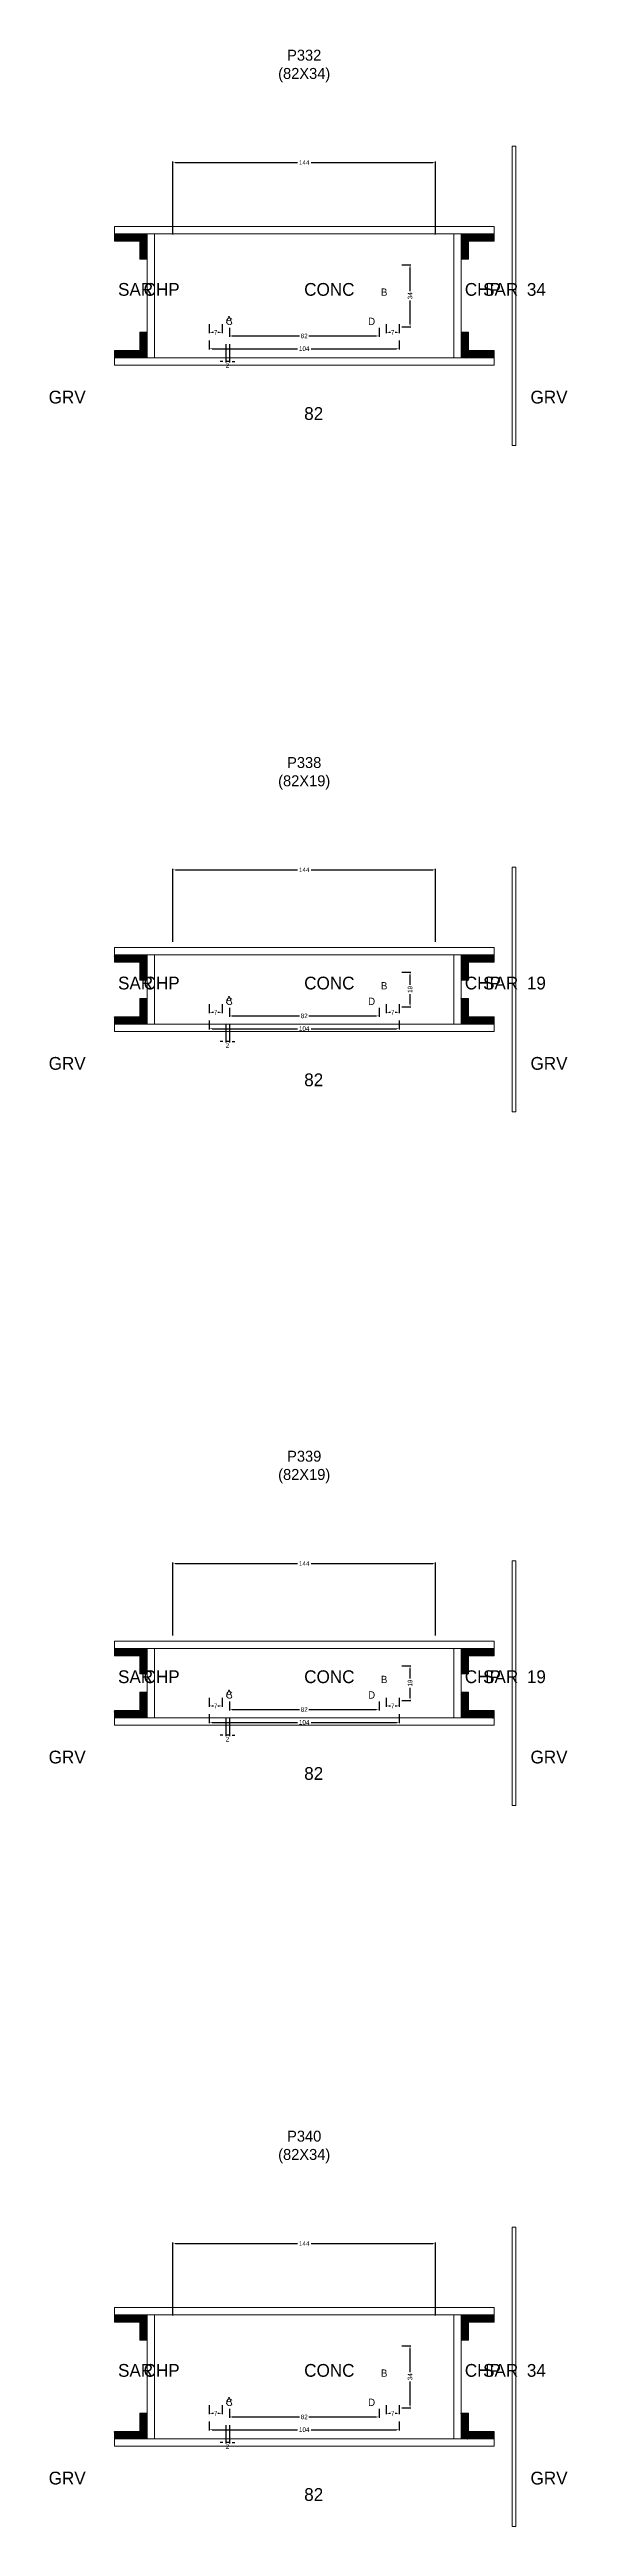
# Model space of a CAD drawing. Header units: centimetres. Extents: x -12000 to 4089, y -6086 to 2114.
# Drawn here: x -140 to 144, y -5642 to -4285 of the extents above; entities that cross this region are included whole.
import ezdxf

# ---------------------------------------------------------------- set-up
doc = ezdxf.new("R2010")
doc.units = ezdxf.units.CM
for name, color, linetype in [('COTA', 241, 'Continuous'), ('Hachura', 251, 'Continuous'), ('NOMENCLATURA', 7, 'Continuous'), ('SARRAFO', 251, 'Continuous'), ('Texto Seção', 7, 'Continuous')]:
    doc.layers.add(name, color=color, linetype=linetype)
doc.dimstyles.new('cotax2', dxfattribs={"dimtxt": 2.5, "dimasz": 1.5, "dimexe": 0.5, "dimexo": 0.5, "dimgap": 0.5, "dimtad": 1, "dimcen": 2.5, "dimazin": 3, "dimtfac": 1, "dimtmove": 0, "dimatfit": 3})

msp = doc.modelspace()

# ---------------------------------------------------------------- texts
at = {"layer": 'NOMENCLATURA'}
for s, p in [('B', (42, -4420)), ('A', (-43, -4435)), ('C', (-43, -4436)), ('D', (35, -4436)), ('B', (42, -4800)), ('A', (-43, -4807.5)), ('C', (-43, -4808.5)), ('D', (35, -4808.5)), ('B', (42, -5180)), ('A', (-43, -5187.5)), ('C', (-43, -5188.5)), ('D', (35, -5188.5)), ('B', (42, -5560)), ('A', (-43, -5575)), ('C', (-43, -5576)), ('D', (35, -5576))]:
    msp.add_text(s, height=4, dxfattribs=at).set_placement(p)
at = {"layer": 'NOMENCLATURA', "char_height": 6, "attachment_point": 8}
for s, insert in [('P332\\P(82X34)', (0, -4303)), ('P338\\P(82X19)', (0, -4690.5)), ('P339\\P(82X19)', (0, -5070.5)), ('P340\\P(82X34)', (0, -5443))]:
    msp.add_mtext(s, dxfattribs=dict(at, insert=insert))
at = {"layer": 'Texto Seção'}
for s, p in [('SAR', (-102, -4420)), ('CHP', (-88, -4420)), ('CONC', (0, -4420)), ('CHP', (88, -4420)), ('SAR', (98, -4420)), ('34', (122, -4420)), ('GRV', (-140, -4479)), ('GRV', (124, -4479)), ('82', (0, -4488)), ('SAR', (-102, -4800)), ('CHP', (-88, -4800)), ('CONC', (0, -4800)), ('CHP', (88, -4800)), ('SAR', (98, -4800)), ('19', (122, -4800)), ('GRV', (-140, -4844)), ('GRV', (124, -4844)), ('82', (0, -4853)), ('SAR', (-102, -5180)), ('CHP', (-88, -5180)), ('CONC', (0, -5180)), ('CHP', (88, -5180)), ('SAR', (98, -5180)), ('19', (122, -5180)), ('GRV', (-140, -5224)), ('GRV', (124, -5224)), ('82', (0, -5233)), ('SAR', (-102, -5560)), ('CHP', (-88, -5560)), ('CONC', (0, -5560)), ('CHP', (88, -5560)), ('SAR', (98, -5560)), ('34', (122, -5560)), ('GRV', (-140, -5619)), ('GRV', (124, -5619)), ('82', (0, -5628))]:
    msp.add_text(s, height=7, dxfattribs=at).set_placement(p)

# ---------------------------------------------------------------- blocks, each defined once
blk = doc.blocks.new('_CLOSEDFILLED')
at = {"color": 0, "linetype": 'BYBLOCK'}
blk.add_solid([(-1, 0.16), (0, 0), (-1, -0.16)], dxfattribs=at)
blk = doc.blocks.new('*D404')
for p, q in [((-52, -5584.5), (-52, -5589.5)), ((-50.5, -5589), (-3.75, -5589)), ((3.75, -5589), (50.5, -5589)), ((52, -5584.5), (52, -5589.5))]:
    blk.add_line(p, q)
at = {"layer": 'Defpoints'}
for p in [(-52, -5584), (-52, -5589), (52, -5584)]:
    blk.add_point(p, dxfattribs=at)
at = {"layer": 'COTA', "xscale": 1.5, "yscale": 1.5, "rotation": 180}
blk.add_blockref('_CLOSEDFILLED', (-52, -5589), dxfattribs=at)
at = {"layer": 'COTA', "xscale": 1.5, "yscale": 1.5}
blk.add_blockref('_CLOSEDFILLED', (52, -5589), dxfattribs=at)
at = {"layer": 'COTA', "insert": (0, -5589), "char_height": 2.5, "attachment_point": 5}
blk.add_mtext('104', dxfattribs=at)
blk = doc.blocks.new('*D405')
for p, q in [((-41, -5577.5), (-41, -5582.5)), ((-39.5, -5582), (-2.5, -5582)), ((2.5, -5582), (39.5, -5582)), ((41, -5577.5), (41, -5582.5))]:
    blk.add_line(p, q)
at = {"layer": 'Defpoints'}
for p in [(-41, -5577), (-41, -5582), (41, -5577)]:
    blk.add_point(p, dxfattribs=at)
at = {"layer": 'COTA', "xscale": 1.5, "yscale": 1.5, "rotation": 180}
blk.add_blockref('_CLOSEDFILLED', (-41, -5582), dxfattribs=at)
at = {"layer": 'COTA', "xscale": 1.5, "yscale": 1.5}
blk.add_blockref('_CLOSEDFILLED', (41, -5582), dxfattribs=at)
at = {"layer": 'COTA', "insert": (0, -5582), "char_height": 2.5, "attachment_point": 5}
blk.add_mtext('82', dxfattribs=at)
blk = doc.blocks.new('*D406')
for p, q in [((53.5, -5543), (58.5, -5543)), ((58, -5557.5), (58, -5544.5)), ((58, -5575.5), (58, -5562.5)), ((53.5, -5577), (58.5, -5577))]:
    blk.add_line(p, q)
at = {"layer": 'Defpoints'}
for p in [(53, -5543), (53, -5577), (58, -5577)]:
    blk.add_point(p, dxfattribs=at)
at = {"layer": 'COTA', "xscale": 1.5, "yscale": 1.5}
for p, rotation in [((58, -5543), 90), ((58, -5577), 270)]:
    blk.add_blockref('_CLOSEDFILLED', p, dxfattribs=dict(at, rotation=rotation))
at = {"layer": 'COTA', "insert": (58, -5560), "char_height": 2.5, "attachment_point": 5, "rotation": 90}
blk.add_mtext('34', dxfattribs=at)
blk = doc.blocks.new('*D407')
for p, q in [((-52, -5575.5), (-52, -5580.5)), ((-45, -5575.5), (-45, -5580.5)), ((-50.5, -5580), (-49.75, -5580)), ((-47.25, -5580), (-46.5, -5580))]:
    blk.add_line(p, q)
at = {"layer": 'Defpoints'}
for p in [(-52, -5575), (-45, -5575), (-52, -5580)]:
    blk.add_point(p, dxfattribs=at)
at = {"layer": 'COTA', "xscale": 1.5, "yscale": 1.5, "rotation": 180}
blk.add_blockref('_CLOSEDFILLED', (-52, -5580), dxfattribs=at)
at = {"layer": 'COTA', "xscale": 1.5, "yscale": 1.5}
blk.add_blockref('_CLOSEDFILLED', (-45, -5580), dxfattribs=at)
at = {"layer": 'COTA', "insert": (-48.5, -5580), "char_height": 2.5, "attachment_point": 5}
blk.add_mtext('7', dxfattribs=at)
blk = doc.blocks.new('*D408')
for p, q in [((45, -5575.5), (45, -5580.5)), ((52, -5575.5), (52, -5580.5)), ((46.5, -5580), (47.25, -5580)), ((49.75, -5580), (50.5, -5580))]:
    blk.add_line(p, q)
at = {"layer": 'Defpoints'}
for p in [(45, -5575), (52, -5575), (45, -5580)]:
    blk.add_point(p, dxfattribs=at)
at = {"layer": 'COTA', "xscale": 1.5, "yscale": 1.5, "rotation": 180}
blk.add_blockref('_CLOSEDFILLED', (45, -5580), dxfattribs=at)
at = {"layer": 'COTA', "xscale": 1.5, "yscale": 1.5}
blk.add_blockref('_CLOSEDFILLED', (52, -5580), dxfattribs=at)
at = {"layer": 'COTA', "insert": (48.5, -5580), "char_height": 2.5, "attachment_point": 5}
blk.add_mtext('7', dxfattribs=at)
blk = doc.blocks.new('*D409')
for p, q in [((-72, -5526.5), (-72, -5486.5)), ((-70.5, -5487), (-3.75, -5487)), ((3.75, -5487), (70.5, -5487)), ((72, -5526.5), (72, -5486.5))]:
    blk.add_line(p, q)
at = {"layer": 'Defpoints'}
for p in [(-72, -5487), (-72, -5527), (72, -5527)]:
    blk.add_point(p, dxfattribs=at)
at = {"layer": 'COTA', "xscale": 1.5, "yscale": 1.5, "rotation": 180}
blk.add_blockref('_CLOSEDFILLED', (-72, -5487), dxfattribs=at)
at = {"layer": 'COTA', "xscale": 1.5, "yscale": 1.5}
blk.add_blockref('_CLOSEDFILLED', (72, -5487), dxfattribs=at)
at = {"layer": 'COTA', "insert": (0, -5487), "char_height": 2.5, "attachment_point": 5}
blk.add_mtext('144', dxfattribs=at)
blk = doc.blocks.new('*D378')
for p, q in [((-52, -5197), (-52, -5202)), ((-50.5, -5201.5), (-3.75, -5201.5)), ((3.75, -5201.5), (50.5, -5201.5)), ((52, -5197), (52, -5202))]:
    blk.add_line(p, q)
at = {"layer": 'Defpoints'}
for p in [(-52, -5196.5), (52, -5196.5), (-52, -5201.5)]:
    blk.add_point(p, dxfattribs=at)
at = {"layer": 'COTA', "xscale": 1.5, "yscale": 1.5, "rotation": 180}
blk.add_blockref('_CLOSEDFILLED', (-52, -5201.5), dxfattribs=at)
at = {"layer": 'COTA', "xscale": 1.5, "yscale": 1.5}
blk.add_blockref('_CLOSEDFILLED', (52, -5201.5), dxfattribs=at)
at = {"layer": 'COTA', "insert": (0, -5201.5), "char_height": 2.5, "attachment_point": 5}
blk.add_mtext('104', dxfattribs=at)
blk = doc.blocks.new('*D379')
for p, q in [((-41, -5190), (-41, -5195)), ((-39.5, -5194.5), (-2.5, -5194.5)), ((2.5, -5194.5), (39.5, -5194.5)), ((41, -5190), (41, -5195))]:
    blk.add_line(p, q)
at = {"layer": 'Defpoints'}
for p in [(-41, -5189.5), (-41, -5194.5), (41, -5189.5)]:
    blk.add_point(p, dxfattribs=at)
at = {"layer": 'COTA', "xscale": 1.5, "yscale": 1.5, "rotation": 180}
blk.add_blockref('_CLOSEDFILLED', (-41, -5194.5), dxfattribs=at)
at = {"layer": 'COTA', "xscale": 1.5, "yscale": 1.5}
blk.add_blockref('_CLOSEDFILLED', (41, -5194.5), dxfattribs=at)
at = {"layer": 'COTA', "insert": (0, -5194.5), "char_height": 2.5, "attachment_point": 5}
blk.add_mtext('82', dxfattribs=at)
blk = doc.blocks.new('*D380')
for p, q in [((53.5, -5170.5), (58.5, -5170.5)), ((58, -5177.5), (58, -5172)), ((58, -5188), (58, -5182.5)), ((53.5, -5189.5), (58.5, -5189.5))]:
    blk.add_line(p, q)
at = {"layer": 'Defpoints'}
for p in [(53, -5170.5), (53, -5189.5), (58, -5189.5)]:
    blk.add_point(p, dxfattribs=at)
at = {"layer": 'COTA', "xscale": 1.5, "yscale": 1.5}
for p, rotation in [((58, -5170.5), 90), ((58, -5189.5), 270)]:
    blk.add_blockref('_CLOSEDFILLED', p, dxfattribs=dict(at, rotation=rotation))
at = {"layer": 'COTA', "insert": (58, -5180), "char_height": 2.5, "attachment_point": 5, "rotation": 90}
blk.add_mtext('19', dxfattribs=at)
blk = doc.blocks.new('*D381')
for p, q in [((-52, -5188), (-52, -5193)), ((-50.5, -5192.5), (-49.75, -5192.5)), ((-47.25, -5192.5), (-46.5, -5192.5)), ((-45, -5188), (-45, -5193))]:
    blk.add_line(p, q)
at = {"layer": 'Defpoints'}
for p in [(-52, -5187.5), (-52, -5192.5), (-45, -5187.5)]:
    blk.add_point(p, dxfattribs=at)
at = {"layer": 'COTA', "xscale": 1.5, "yscale": 1.5, "rotation": 180}
blk.add_blockref('_CLOSEDFILLED', (-52, -5192.5), dxfattribs=at)
at = {"layer": 'COTA', "xscale": 1.5, "yscale": 1.5}
blk.add_blockref('_CLOSEDFILLED', (-45, -5192.5), dxfattribs=at)
at = {"layer": 'COTA', "insert": (-48.5, -5192.5), "char_height": 2.5, "attachment_point": 5}
blk.add_mtext('7', dxfattribs=at)
blk = doc.blocks.new('*D382')
for p, q in [((45, -5188), (45, -5193)), ((46.5, -5192.5), (47.25, -5192.5)), ((49.75, -5192.5), (50.5, -5192.5)), ((52, -5188), (52, -5193))]:
    blk.add_line(p, q)
at = {"layer": 'Defpoints'}
for p in [(45, -5187.5), (45, -5192.5), (52, -5187.5)]:
    blk.add_point(p, dxfattribs=at)
at = {"layer": 'COTA', "xscale": 1.5, "yscale": 1.5, "rotation": 180}
blk.add_blockref('_CLOSEDFILLED', (45, -5192.5), dxfattribs=at)
at = {"layer": 'COTA', "xscale": 1.5, "yscale": 1.5}
blk.add_blockref('_CLOSEDFILLED', (52, -5192.5), dxfattribs=at)
at = {"layer": 'COTA', "insert": (48.5, -5192.5), "char_height": 2.5, "attachment_point": 5}
blk.add_mtext('7', dxfattribs=at)
blk = doc.blocks.new('*D383')
for p, q in [((-72, -5154), (-72, -5114)), ((-70.5, -5114.5), (-3.75, -5114.5)), ((3.75, -5114.5), (70.5, -5114.5)), ((72, -5154), (72, -5114))]:
    blk.add_line(p, q)
at = {"layer": 'Defpoints'}
for p in [(-72, -5114.5), (-72, -5154.5), (72, -5154.5)]:
    blk.add_point(p, dxfattribs=at)
at = {"layer": 'COTA', "xscale": 1.5, "yscale": 1.5, "rotation": 180}
blk.add_blockref('_CLOSEDFILLED', (-72, -5114.5), dxfattribs=at)
at = {"layer": 'COTA', "xscale": 1.5, "yscale": 1.5}
blk.add_blockref('_CLOSEDFILLED', (72, -5114.5), dxfattribs=at)
at = {"layer": 'COTA', "insert": (0, -5114.5), "char_height": 2.5, "attachment_point": 5}
blk.add_mtext('144', dxfattribs=at)
blk = doc.blocks.new('*D352')
for p, q in [((-52, -4817), (-52, -4822)), ((-50.5, -4821.5), (-3.75, -4821.5)), ((3.75, -4821.5), (50.5, -4821.5)), ((52, -4817), (52, -4822))]:
    blk.add_line(p, q)
at = {"layer": 'Defpoints'}
for p in [(-52, -4816.5), (52, -4816.5), (-52, -4821.5)]:
    blk.add_point(p, dxfattribs=at)
at = {"layer": 'COTA', "xscale": 1.5, "yscale": 1.5, "rotation": 180}
blk.add_blockref('_CLOSEDFILLED', (-52, -4821.5), dxfattribs=at)
at = {"layer": 'COTA', "xscale": 1.5, "yscale": 1.5}
blk.add_blockref('_CLOSEDFILLED', (52, -4821.5), dxfattribs=at)
at = {"layer": 'COTA', "insert": (0, -4821.5), "char_height": 2.5, "attachment_point": 5}
blk.add_mtext('104', dxfattribs=at)
blk = doc.blocks.new('*D353')
for p, q in [((-41, -4810), (-41, -4815)), ((-39.5, -4814.5), (-2.5, -4814.5)), ((2.5, -4814.5), (39.5, -4814.5)), ((41, -4810), (41, -4815))]:
    blk.add_line(p, q)
at = {"layer": 'Defpoints'}
for p in [(-41, -4809.5), (-41, -4814.5), (41, -4809.5)]:
    blk.add_point(p, dxfattribs=at)
at = {"layer": 'COTA', "xscale": 1.5, "yscale": 1.5, "rotation": 180}
blk.add_blockref('_CLOSEDFILLED', (-41, -4814.5), dxfattribs=at)
at = {"layer": 'COTA', "xscale": 1.5, "yscale": 1.5}
blk.add_blockref('_CLOSEDFILLED', (41, -4814.5), dxfattribs=at)
at = {"layer": 'COTA', "insert": (0, -4814.5), "char_height": 2.5, "attachment_point": 5}
blk.add_mtext('82', dxfattribs=at)
blk = doc.blocks.new('*D354')
for p, q in [((53.5, -4790.5), (58.5, -4790.5)), ((58, -4797.5), (58, -4792)), ((58, -4808), (58, -4802.5)), ((53.5, -4809.5), (58.5, -4809.5))]:
    blk.add_line(p, q)
at = {"layer": 'Defpoints'}
for p in [(53, -4790.5), (53, -4809.5), (58, -4809.5)]:
    blk.add_point(p, dxfattribs=at)
at = {"layer": 'COTA', "xscale": 1.5, "yscale": 1.5}
for p, rotation in [((58, -4790.5), 90), ((58, -4809.5), 270)]:
    blk.add_blockref('_CLOSEDFILLED', p, dxfattribs=dict(at, rotation=rotation))
at = {"layer": 'COTA', "insert": (58, -4800), "char_height": 2.5, "attachment_point": 5, "rotation": 90}
blk.add_mtext('19', dxfattribs=at)
blk = doc.blocks.new('*D355')
for p, q in [((-52, -4808), (-52, -4813)), ((-50.5, -4812.5), (-49.75, -4812.5)), ((-47.25, -4812.5), (-46.5, -4812.5)), ((-45, -4808), (-45, -4813))]:
    blk.add_line(p, q)
at = {"layer": 'Defpoints'}
for p in [(-52, -4807.5), (-52, -4812.5), (-45, -4807.5)]:
    blk.add_point(p, dxfattribs=at)
at = {"layer": 'COTA', "xscale": 1.5, "yscale": 1.5, "rotation": 180}
blk.add_blockref('_CLOSEDFILLED', (-52, -4812.5), dxfattribs=at)
at = {"layer": 'COTA', "xscale": 1.5, "yscale": 1.5}
blk.add_blockref('_CLOSEDFILLED', (-45, -4812.5), dxfattribs=at)
at = {"layer": 'COTA', "insert": (-48.5, -4812.5), "char_height": 2.5, "attachment_point": 5}
blk.add_mtext('7', dxfattribs=at)
blk = doc.blocks.new('*D356')
for p, q in [((45, -4808), (45, -4813)), ((46.5, -4812.5), (47.25, -4812.5)), ((49.75, -4812.5), (50.5, -4812.5)), ((52, -4808), (52, -4813))]:
    blk.add_line(p, q)
at = {"layer": 'Defpoints'}
for p in [(45, -4807.5), (45, -4812.5), (52, -4807.5)]:
    blk.add_point(p, dxfattribs=at)
at = {"layer": 'COTA', "xscale": 1.5, "yscale": 1.5, "rotation": 180}
blk.add_blockref('_CLOSEDFILLED', (45, -4812.5), dxfattribs=at)
at = {"layer": 'COTA', "xscale": 1.5, "yscale": 1.5}
blk.add_blockref('_CLOSEDFILLED', (52, -4812.5), dxfattribs=at)
at = {"layer": 'COTA', "insert": (48.5, -4812.5), "char_height": 2.5, "attachment_point": 5}
blk.add_mtext('7', dxfattribs=at)
blk = doc.blocks.new('*D357')
for p, q in [((-72, -4774), (-72, -4734)), ((-70.5, -4734.5), (-3.75, -4734.5)), ((3.75, -4734.5), (70.5, -4734.5)), ((72, -4774), (72, -4734))]:
    blk.add_line(p, q)
at = {"layer": 'Defpoints'}
for p in [(-72, -4734.5), (-72, -4774.5), (72, -4774.5)]:
    blk.add_point(p, dxfattribs=at)
at = {"layer": 'COTA', "xscale": 1.5, "yscale": 1.5, "rotation": 180}
blk.add_blockref('_CLOSEDFILLED', (-72, -4734.5), dxfattribs=at)
at = {"layer": 'COTA', "xscale": 1.5, "yscale": 1.5}
blk.add_blockref('_CLOSEDFILLED', (72, -4734.5), dxfattribs=at)
at = {"layer": 'COTA', "insert": (0, -4734.5), "char_height": 2.5, "attachment_point": 5}
blk.add_mtext('144', dxfattribs=at)
blk = doc.blocks.new('*D326')
for p, q in [((-52, -4444.5), (-52, -4449.5)), ((-50.5, -4449), (-3.75, -4449)), ((3.75, -4449), (50.5, -4449)), ((52, -4444.5), (52, -4449.5))]:
    blk.add_line(p, q)
at = {"layer": 'Defpoints'}
for p in [(-52, -4444), (-52, -4449), (52, -4444)]:
    blk.add_point(p, dxfattribs=at)
at = {"layer": 'COTA', "xscale": 1.5, "yscale": 1.5, "rotation": 180}
blk.add_blockref('_CLOSEDFILLED', (-52, -4449), dxfattribs=at)
at = {"layer": 'COTA', "xscale": 1.5, "yscale": 1.5}
blk.add_blockref('_CLOSEDFILLED', (52, -4449), dxfattribs=at)
at = {"layer": 'COTA', "insert": (0, -4449), "char_height": 2.5, "attachment_point": 5}
blk.add_mtext('104', dxfattribs=at)
blk = doc.blocks.new('*D327')
for p, q in [((-41, -4437.5), (-41, -4442.5)), ((-39.5, -4442), (-2.5, -4442)), ((2.5, -4442), (39.5, -4442)), ((41, -4437.5), (41, -4442.5))]:
    blk.add_line(p, q)
at = {"layer": 'Defpoints'}
for p in [(-41, -4437), (41, -4437), (-41, -4442)]:
    blk.add_point(p, dxfattribs=at)
at = {"layer": 'COTA', "xscale": 1.5, "yscale": 1.5, "rotation": 180}
blk.add_blockref('_CLOSEDFILLED', (-41, -4442), dxfattribs=at)
at = {"layer": 'COTA', "xscale": 1.5, "yscale": 1.5}
blk.add_blockref('_CLOSEDFILLED', (41, -4442), dxfattribs=at)
at = {"layer": 'COTA', "insert": (0, -4442), "char_height": 2.5, "attachment_point": 5}
blk.add_mtext('82', dxfattribs=at)
blk = doc.blocks.new('*D328')
for p, q in [((53.5, -4403), (58.5, -4403)), ((58, -4417.5), (58, -4404.5)), ((58, -4435.5), (58, -4422.5)), ((53.5, -4437), (58.5, -4437))]:
    blk.add_line(p, q)
at = {"layer": 'Defpoints'}
for p in [(53, -4403), (53, -4437), (58, -4437)]:
    blk.add_point(p, dxfattribs=at)
at = {"layer": 'COTA', "xscale": 1.5, "yscale": 1.5}
for p, rotation in [((58, -4403), 90), ((58, -4437), 270)]:
    blk.add_blockref('_CLOSEDFILLED', p, dxfattribs=dict(at, rotation=rotation))
at = {"layer": 'COTA', "insert": (58, -4420), "char_height": 2.5, "attachment_point": 5, "rotation": 90}
blk.add_mtext('34', dxfattribs=at)
blk = doc.blocks.new('*D329')
for p, q in [((-52, -4435.5), (-52, -4440.5)), ((-45, -4435.5), (-45, -4440.5)), ((-50.5, -4440), (-49.75, -4440)), ((-47.25, -4440), (-46.5, -4440))]:
    blk.add_line(p, q)
at = {"layer": 'Defpoints'}
for p in [(-52, -4435), (-45, -4435), (-52, -4440)]:
    blk.add_point(p, dxfattribs=at)
at = {"layer": 'COTA', "xscale": 1.5, "yscale": 1.5, "rotation": 180}
blk.add_blockref('_CLOSEDFILLED', (-52, -4440), dxfattribs=at)
at = {"layer": 'COTA', "xscale": 1.5, "yscale": 1.5}
blk.add_blockref('_CLOSEDFILLED', (-45, -4440), dxfattribs=at)
at = {"layer": 'COTA', "insert": (-48.5, -4440), "char_height": 2.5, "attachment_point": 5}
blk.add_mtext('7', dxfattribs=at)
blk = doc.blocks.new('*D330')
for p, q in [((45, -4435.5), (45, -4440.5)), ((52, -4435.5), (52, -4440.5)), ((46.5, -4440), (47.25, -4440)), ((49.75, -4440), (50.5, -4440))]:
    blk.add_line(p, q)
at = {"layer": 'Defpoints'}
for p in [(45, -4435), (52, -4435), (45, -4440)]:
    blk.add_point(p, dxfattribs=at)
at = {"layer": 'COTA', "xscale": 1.5, "yscale": 1.5, "rotation": 180}
blk.add_blockref('_CLOSEDFILLED', (45, -4440), dxfattribs=at)
at = {"layer": 'COTA', "xscale": 1.5, "yscale": 1.5}
blk.add_blockref('_CLOSEDFILLED', (52, -4440), dxfattribs=at)
at = {"layer": 'COTA', "insert": (48.5, -4440), "char_height": 2.5, "attachment_point": 5}
blk.add_mtext('7', dxfattribs=at)
blk = doc.blocks.new('*D331')
for p, q in [((-72, -4386.5), (-72, -4346.5)), ((-70.5, -4347), (-3.75, -4347)), ((3.75, -4347), (70.5, -4347)), ((72, -4386.5), (72, -4346.5))]:
    blk.add_line(p, q)
at = {"layer": 'Defpoints'}
for p in [(-72, -4347), (-72, -4387), (72, -4387)]:
    blk.add_point(p, dxfattribs=at)
at = {"layer": 'COTA', "xscale": 1.5, "yscale": 1.5, "rotation": 180}
blk.add_blockref('_CLOSEDFILLED', (-72, -4347), dxfattribs=at)
at = {"layer": 'COTA', "xscale": 1.5, "yscale": 1.5}
blk.add_blockref('_CLOSEDFILLED', (72, -4347), dxfattribs=at)
at = {"layer": 'COTA', "insert": (0, -4347), "char_height": 2.5, "attachment_point": 5}
blk.add_mtext('144', dxfattribs=at)

# ---------------------------------------------------------------- dimensions: what is measured, and where the dimension line sits
at = {"layer": 'COTA'}
for base, p1, p2, picture, middle in [((-72, -4347), (-72, -4387), (72, -4387), '*D331', (0, -4347)), ((-52, -4440), (-52, -4435), (-45, -4435), '*D329', (-48.5, -4440)), ((-41, -4442), (-41, -4437), (41, -4437), '*D327', (0, -4442)), ((45, -4440), (45, -4435), (52, -4435), '*D330', (48.5, -4440)), ((-52, -4449), (-52, -4444), (52, -4444), '*D326', (0, -4449)), ((-72, -4734.5), (-72, -4774.5), (72, -4774.5), '*D357', (0, -4734.5)), ((-52, -4812.5), (-52, -4807.5), (-45, -4807.5), '*D355', (-48.5, -4812.5)), ((-52, -4821.5), (-52, -4816.5), (52, -4816.5), '*D352', (0, -4821.5)), ((-41, -4814.5), (-41, -4809.5), (41, -4809.5), '*D353', (0, -4814.5)), ((45, -4812.5), (45, -4807.5), (52, -4807.5), '*D356', (48.5, -4812.5)), ((-72, -5114.5), (-72, -5154.5), (72, -5154.5), '*D383', (0, -5114.5)), ((-52, -5192.5), (-52, -5187.5), (-45, -5187.5), '*D381', (-48.5, -5192.5)), ((-52, -5201.5), (-52, -5196.5), (52, -5196.5), '*D378', (0, -5201.5)), ((-41, -5194.5), (-41, -5189.5), (41, -5189.5), '*D379', (0, -5194.5)), ((45, -5192.5), (45, -5187.5), (52, -5187.5), '*D382', (48.5, -5192.5)), ((-72, -5487), (-72, -5527), (72, -5527), '*D409', (0, -5487)), ((-52, -5580), (-52, -5575), (-45, -5575), '*D407', (-48.5, -5580)), ((45, -5580), (45, -5575), (52, -5575), '*D408', (48.5, -5580)), ((-52, -5589), (-52, -5584), (52, -5584), '*D404', (0, -5589)), ((-41, -5582), (-41, -5577), (41, -5577), '*D405', (0, -5582))]:
    dim = msp.add_linear_dim(base=base, p1=p1, p2=p2, dimstyle='cotax2', dxfattribs=at)
    dim.commit()
    dim.dimension.update_dxf_attribs({"geometry": picture, "text_midpoint": middle})
for base, p1, p2, picture, middle in [((58, -4437), (53, -4437), (53, -4403), '*D328', (58, -4420)), ((58, -4809.5), (53, -4809.5), (53, -4790.5), '*D354', (58, -4800)), ((58, -5189.5), (53, -5189.5), (53, -5170.5), '*D380', (58, -5180)), ((58, -5577), (53, -5577), (53, -5543), '*D406', (58, -5560))]:
    dim = msp.add_linear_dim(base=base, p1=p1, p2=p2, angle=90, dimstyle='cotax2', dxfattribs=at)
    dim.commit()
    dim.dimension.update_dxf_attribs({"geometry": picture, "text_midpoint": middle})
for base, p1, p2 in [((-41, -4456), (-41, -4446), (-43, -4446)), ((-41, -4828.5), (-41, -4818.5), (-43, -4818.5)), ((-41, -5208.5), (-41, -5198.5), (-43, -5198.5)), ((-41, -5596), (-41, -5586), (-43, -5586))]:
    msp.add_linear_dim(base=base, p1=p1, p2=p2, dimstyle='cotax2', dxfattribs=at).render()

# ---------------------------------------------------------------- hatches: boundary and pattern name
at = {"layer": 'SARRAFO'}
h = msp.add_hatch(dxfattribs=at)
h.set_pattern_fill('SOLID', scale=2)
h.paths.add_polyline_path([(-104, -4390), (-90, -4390), (-90, -4386), (-104, -4386)])
h = msp.add_hatch(dxfattribs=at)
h.set_pattern_fill('SOLID', scale=2)
h.paths.add_polyline_path([(-90, -4400), (-86, -4400), (-86, -4386), (-90, -4386)])
h = msp.add_hatch(dxfattribs=at)
h.set_pattern_fill('SOLID', scale=2)
h.paths.add_polyline_path([(86, -4400), (90, -4400), (90, -4386), (86, -4386)])
h = msp.add_hatch(dxfattribs=at)
h.set_pattern_fill('SOLID', scale=2)
h.paths.add_polyline_path([(90, -4390), (104, -4390), (104, -4386), (90, -4386)])
h = msp.add_hatch(dxfattribs=at)
h.set_pattern_fill('SOLID', scale=2)
h.paths.add_polyline_path([(-104, -4454), (-90, -4454), (-90, -4450), (-104, -4450)])
h = msp.add_hatch(dxfattribs=at)
h.set_pattern_fill('SOLID', scale=2)
h.paths.add_polyline_path([(-90, -4454), (-86, -4454), (-86, -4440), (-90, -4440)])
h = msp.add_hatch(dxfattribs=at)
h.set_pattern_fill('SOLID', scale=2)
h.paths.add_polyline_path([(86, -4454), (90, -4454), (90, -4440), (86, -4440)])
h = msp.add_hatch(dxfattribs=at)
h.set_pattern_fill('SOLID', scale=2)
h.paths.add_polyline_path([(90, -4454), (104, -4454), (104, -4450), (90, -4450)])
h = msp.add_hatch(dxfattribs=at)
h.set_pattern_fill('SOLID', scale=2)
h.paths.add_polyline_path([(-104, -4785), (-90, -4785), (-90, -4781), (-104, -4781)])
h = msp.add_hatch(dxfattribs=at)
h.set_pattern_fill('SOLID', scale=2)
h.paths.add_polyline_path([(-90, -4795), (-86, -4795), (-86, -4781), (-90, -4781)])
h = msp.add_hatch(dxfattribs=at)
h.set_pattern_fill('SOLID', scale=2)
h.paths.add_polyline_path([(86, -4795), (90, -4795), (90, -4781), (86, -4781)])
h = msp.add_hatch(dxfattribs=at)
h.set_pattern_fill('SOLID', scale=2)
h.paths.add_polyline_path([(90, -4785), (104, -4785), (104, -4781), (90, -4781)])
h = msp.add_hatch(dxfattribs=at)
h.set_pattern_fill('SOLID', scale=2)
h.paths.add_polyline_path([(-104, -4819), (-90, -4819), (-90, -4815), (-104, -4815)])
h = msp.add_hatch(dxfattribs=at)
h.set_pattern_fill('SOLID', scale=2)
h.paths.add_polyline_path([(-90, -4819), (-86, -4819), (-86, -4805), (-90, -4805)])
h = msp.add_hatch(dxfattribs=at)
h.set_pattern_fill('SOLID', scale=2)
h.paths.add_polyline_path([(86, -4819), (90, -4819), (90, -4805), (86, -4805)])
h = msp.add_hatch(dxfattribs=at)
h.set_pattern_fill('SOLID', scale=2)
h.paths.add_polyline_path([(90, -4819), (104, -4819), (104, -4815), (90, -4815)])
h = msp.add_hatch(dxfattribs=at)
h.set_pattern_fill('SOLID', scale=2)
h.paths.add_polyline_path([(-104, -5165), (-90, -5165), (-90, -5161), (-104, -5161)])
h = msp.add_hatch(dxfattribs=at)
h.set_pattern_fill('SOLID', scale=2)
h.paths.add_polyline_path([(-90, -5175), (-86, -5175), (-86, -5161), (-90, -5161)])
h = msp.add_hatch(dxfattribs=at)
h.set_pattern_fill('SOLID', scale=2)
h.paths.add_polyline_path([(86, -5175), (90, -5175), (90, -5161), (86, -5161)])
h = msp.add_hatch(dxfattribs=at)
h.set_pattern_fill('SOLID', scale=2)
h.paths.add_polyline_path([(90, -5165), (104, -5165), (104, -5161), (90, -5161)])
h = msp.add_hatch(dxfattribs=at)
h.set_pattern_fill('SOLID', scale=2)
h.paths.add_polyline_path([(-104, -5199), (-90, -5199), (-90, -5195), (-104, -5195)])
h = msp.add_hatch(dxfattribs=at)
h.set_pattern_fill('SOLID', scale=2)
h.paths.add_polyline_path([(-90, -5199), (-86, -5199), (-86, -5185), (-90, -5185)])
h = msp.add_hatch(dxfattribs=at)
h.set_pattern_fill('SOLID', scale=2)
h.paths.add_polyline_path([(86, -5199), (90, -5199), (90, -5185), (86, -5185)])
h = msp.add_hatch(dxfattribs=at)
h.set_pattern_fill('SOLID', scale=2)
h.paths.add_polyline_path([(90, -5199), (104, -5199), (104, -5195), (90, -5195)])
h = msp.add_hatch(dxfattribs=at)
h.set_pattern_fill('SOLID', scale=2)
h.paths.add_polyline_path([(-104, -5530), (-90, -5530), (-90, -5526), (-104, -5526)])
h = msp.add_hatch(dxfattribs=at)
h.set_pattern_fill('SOLID', scale=2)
h.paths.add_polyline_path([(-90, -5540), (-86, -5540), (-86, -5526), (-90, -5526)])
h = msp.add_hatch(dxfattribs=at)
h.set_pattern_fill('SOLID', scale=2)
h.paths.add_polyline_path([(86, -5540), (90, -5540), (90, -5526), (86, -5526)])
h = msp.add_hatch(dxfattribs=at)
h.set_pattern_fill('SOLID', scale=2)
h.paths.add_polyline_path([(90, -5530), (104, -5530), (104, -5526), (90, -5526)])
h = msp.add_hatch(dxfattribs=at)
h.set_pattern_fill('SOLID', scale=2)
h.paths.add_polyline_path([(-104, -5594), (-90, -5594), (-90, -5590), (-104, -5590)])
h = msp.add_hatch(dxfattribs=at)
h.set_pattern_fill('SOLID', scale=2)
h.paths.add_polyline_path([(-90, -5594), (-86, -5594), (-86, -5580), (-90, -5580)])
h = msp.add_hatch(dxfattribs=at)
h.set_pattern_fill('SOLID', scale=2)
h.paths.add_polyline_path([(86, -5594), (90, -5594), (90, -5580), (86, -5580)])
h = msp.add_hatch(dxfattribs=at)
h.set_pattern_fill('SOLID', scale=2)
h.paths.add_polyline_path([(90, -5594), (104, -5594), (104, -5590), (90, -5590)])

# ---------------------------------------------------------------- linework, layer by layer
at = {"layer": 'Hachura', "lineweight": 13}
for points in [[(114, -4502), (116, -4502), (116, -4338), (114, -4338)], [(114, -4867), (116, -4867), (116, -4733), (114, -4733)], [(114, -5247), (116, -5247), (116, -5113), (114, -5113)], [(114, -5642), (116, -5642), (116, -5478), (114, -5478)]]:
    msp.add_lwpolyline(points, close=True, dxfattribs=at)
at = {"layer": 'Hachura', "lineweight": 18}
for points in [[(-104, -4386), (104, -4386), (104, -4382), (-104, -4382)], [(-86, -4454), (-82, -4454), (-82, -4386), (-86, -4386)], [(82, -4454), (86, -4454), (86, -4386), (82, -4386)], [(-104, -4458), (104, -4458), (104, -4454), (-104, -4454)], [(-104, -4781), (104, -4781), (104, -4777), (-104, -4777)], [(-86, -4819), (-82, -4819), (-82, -4781), (-86, -4781)], [(82, -4819), (86, -4819), (86, -4781), (82, -4781)], [(-104, -4823), (104, -4823), (104, -4819), (-104, -4819)], [(-104, -5161), (104, -5161), (104, -5157), (-104, -5157)], [(-86, -5199), (-82, -5199), (-82, -5161), (-86, -5161)], [(82, -5199), (86, -5199), (86, -5161), (82, -5161)], [(-104, -5203), (104, -5203), (104, -5199), (-104, -5199)], [(-104, -5526), (104, -5526), (104, -5522), (-104, -5522)], [(-86, -5594), (-82, -5594), (-82, -5526), (-86, -5526)], [(82, -5594), (86, -5594), (86, -5526), (82, -5526)], [(-104, -5598), (104, -5598), (104, -5594), (-104, -5594)]]:
    msp.add_lwpolyline(points, close=True, dxfattribs=at)
at = {"layer": 'SARRAFO', "lineweight": 13}
for points in [[(-104, -4390), (-90, -4390), (-90, -4386), (-104, -4386)], [(-90, -4400), (-86, -4400), (-86, -4386), (-90, -4386)], [(86, -4400), (90, -4400), (90, -4386), (86, -4386)], [(90, -4390), (104, -4390), (104, -4386), (90, -4386)], [(-104, -4454), (-90, -4454), (-90, -4450), (-104, -4450)], [(-90, -4454), (-86, -4454), (-86, -4440), (-90, -4440)], [(86, -4454), (90, -4454), (90, -4440), (86, -4440)], [(90, -4454), (104, -4454), (104, -4450), (90, -4450)], [(-104, -4785), (-90, -4785), (-90, -4781), (-104, -4781)], [(-90, -4795), (-86, -4795), (-86, -4781), (-90, -4781)], [(86, -4795), (90, -4795), (90, -4781), (86, -4781)], [(90, -4785), (104, -4785), (104, -4781), (90, -4781)], [(-104, -4819), (-90, -4819), (-90, -4815), (-104, -4815)], [(-90, -4819), (-86, -4819), (-86, -4805), (-90, -4805)], [(86, -4819), (90, -4819), (90, -4805), (86, -4805)], [(90, -4819), (104, -4819), (104, -4815), (90, -4815)], [(-104, -5165), (-90, -5165), (-90, -5161), (-104, -5161)], [(-90, -5175), (-86, -5175), (-86, -5161), (-90, -5161)], [(86, -5175), (90, -5175), (90, -5161), (86, -5161)], [(90, -5165), (104, -5165), (104, -5161), (90, -5161)], [(-104, -5199), (-90, -5199), (-90, -5195), (-104, -5195)], [(-90, -5199), (-86, -5199), (-86, -5185), (-90, -5185)], [(86, -5199), (90, -5199), (90, -5185), (86, -5185)], [(90, -5199), (104, -5199), (104, -5195), (90, -5195)], [(-104, -5530), (-90, -5530), (-90, -5526), (-104, -5526)], [(-90, -5540), (-86, -5540), (-86, -5526), (-90, -5526)], [(86, -5540), (90, -5540), (90, -5526), (86, -5526)], [(90, -5530), (104, -5530), (104, -5526), (90, -5526)], [(-104, -5594), (-90, -5594), (-90, -5590), (-104, -5590)], [(-90, -5594), (-86, -5594), (-86, -5580), (-90, -5580)], [(86, -5594), (90, -5594), (90, -5580), (86, -5580)], [(90, -5594), (104, -5594), (104, -5590), (90, -5590)]]:
    msp.add_lwpolyline(points, close=True, dxfattribs=at)

msp.set_redraw_order([(e.dxf.handle, doc.entitydb.next_handle()) for e in msp.query("TEXT MTEXT ATTDEF DIMENSION ARC_DIMENSION")])  # texts and dimensions are drawn at this point

doc.saveas('drawing.dxf')
